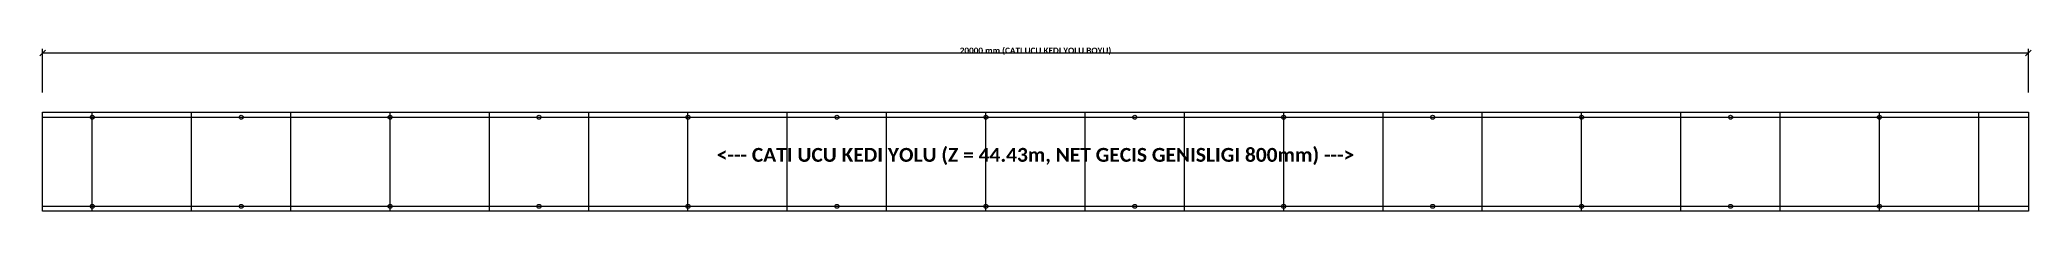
# Model space of a CAD drawing. Header units: metres. Extents: x -17.3 to 15, y -21.4 to 26.3.
# Drawn here: x -13.03 to 7.03, y 8.5 to 10.16 of the extents above; entities that cross this region are included whole.
import ezdxf
from ezdxf.enums import TextEntityAlignment as Align

# ---------------------------------------------------------------- set-up
doc = ezdxf.new("R2010")
doc.units = ezdxf.units.M
doc.linetypes.add('DASHED', pattern=[10, 5, -5])
for name, color, linetype in [('KORKULUK_KAPI', 4, 'CONTINUOUS'), ('OLCULER', 1, 'CONTINUOUS'), ('YURUYUS_KORIDORU', 3, 'DASHED'), ('ZEMIN_PLATFORM', 8, 'CONTINUOUS')]:
    doc.layers.add(name, color=color, linetype=linetype)
doc.styles.get("Standard").update_dxf_attribs({"font": 'calibrib.ttf'})

msp = doc.modelspace()

# ---------------------------------------------------------------- texts
at = {"layer": 'OLCULER'}
msp.add_text('20000 mm (CATI UCU KEDI YOLU BOYU)', height=0.06, dxfattribs=at).set_placement((-3, 10.124), align=Align.MIDDLE_CENTER)
at = {"layer": 'YURUYUS_KORIDORU'}
msp.add_text('<--- CATI UCU KEDI YOLU (Z = 44.43m, NET GECIS GENISLIGI 800mm) --->', height=0.14, dxfattribs=at).set_placement((-3, 9), align=Align.CENTER)

# ---------------------------------------------------------------- linework, layer by layer
at = {"layer": 'KORKULUK_KAPI'}
for p, q in [((-13, 9.45), (7, 9.45)), ((-13, 8.55), (7, 8.55))]:
    msp.add_line(p, q, dxfattribs=at)
for centre in [(-12.5, 9.45), (-11, 9.45), (-9.5, 9.45), (-8, 9.45), (-6.5, 9.45), (-5, 9.45), (-3.5, 9.45), (-2, 9.45), (-0.5, 9.45), (1, 9.45), (2.5, 9.45), (4, 9.45), (5.5, 9.45), (-12.5, 8.55), (-11, 8.55), (-9.5, 8.55), (-8, 8.55), (-6.5, 8.55), (-5, 8.55), (-3.5, 8.55), (-2, 8.55), (-0.5, 8.55), (1, 8.55), (2.5, 8.55), (4, 8.55), (5.5, 8.55)]:
    msp.add_circle(centre, 0.02, dxfattribs=at)
at = {"layer": 'OLCULER'}
for p, q in [((-13.028, 10.072), (-12.972, 10.128)), ((-13, 9.7), (-13, 10.14)), ((-13, 10.1), (7, 10.1)), ((6.972, 10.072), (7.028, 10.128)), ((7, 9.7), (7, 10.14))]:
    msp.add_line(p, q, dxfattribs=at)
at = {"layer": 'ZEMIN_PLATFORM'}
for p, q in [((-12.5, 8.5), (-12.5, 9.5)), ((-11.5, 8.5), (-11.5, 9.5)), ((-10.5, 8.5), (-10.5, 9.5)), ((-9.5, 8.5), (-9.5, 9.5)), ((-8.5, 8.5), (-8.5, 9.5)), ((-7.5, 8.5), (-7.5, 9.5)), ((-6.5, 8.5), (-6.5, 9.5)), ((-5.5, 8.5), (-5.5, 9.5)), ((-4.5, 8.5), (-4.5, 9.5)), ((-3.5, 8.5), (-3.5, 9.5)), ((-2.5, 8.5), (-2.5, 9.5)), ((-1.5, 8.5), (-1.5, 9.5)), ((-0.5, 8.5), (-0.5, 9.5)), ((0.5, 8.5), (0.5, 9.5)), ((1.5, 8.5), (1.5, 9.5)), ((2.5, 8.5), (2.5, 9.5)), ((3.5, 8.5), (3.5, 9.5)), ((4.5, 8.5), (4.5, 9.5)), ((5.5, 8.5), (5.5, 9.5)), ((6.5, 8.5), (6.5, 9.5))]:
    msp.add_line(p, q, dxfattribs=at)
msp.add_lwpolyline([(-13, 8.5), (-13, 9.5), (7, 9.5), (7, 8.5)], close=True, dxfattribs=at)

msp.set_redraw_order([(e.dxf.handle, doc.entitydb.next_handle()) for e in msp.query("TEXT MTEXT ATTDEF DIMENSION ARC_DIMENSION")])  # texts and dimensions are drawn at this point

doc.saveas('drawing.dxf')
